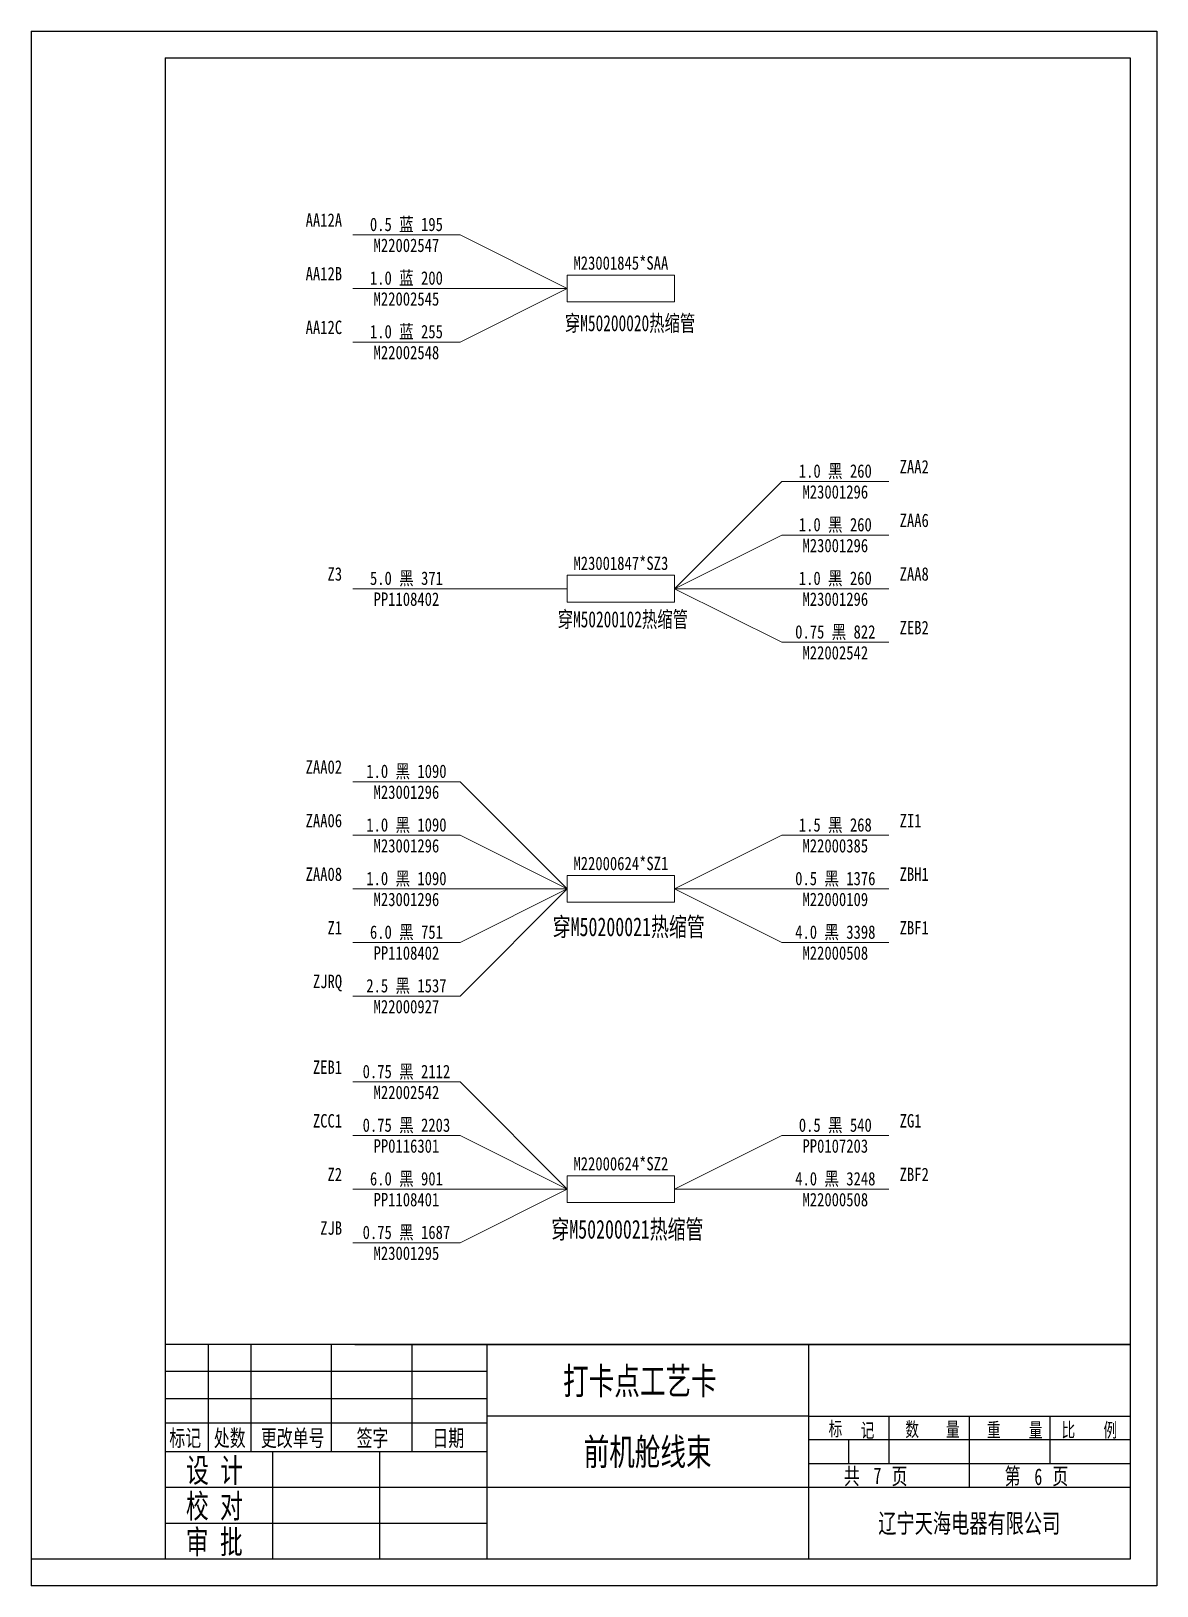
# Model space of a CAD drawing. Header units: millimetres. Extents: x -2653 to 6698, y -4403 to -42.
# Drawn here: x 1276.8 to 1486.8, y -4102.8 to -3812.8 of the extents above; entities that cross this region are included whole.
import ezdxf
from ezdxf.enums import TextEntityAlignment as Align

# ---------------------------------------------------------------- set-up
doc = ezdxf.new("R2010")
doc.units = ezdxf.units.MM
doc.header["$MEASUREMENT"] = 0
for name, color, linetype in [('01', 7, 'Continuous'), ('THINK', 3, 'Continuous'), ('二细线', 7, 'Continuous'), ('图层1', 172, 'Continuous'), ('轮廓线', 7, 'Continuous')]:
    doc.layers.add(name, color=color, linetype=linetype)
doc.styles.add('辽宁天海', font='', dxfattribs={"width": 0.7})
doc.styles.add('重庆天海', font='', dxfattribs={"width": 0.7})
doc.styles.get('辽宁天海').set_extended_font_data('NSimSun')
doc.styles.get('重庆天海').set_extended_font_data('NSimSun')

msp = doc.modelspace()

# ---------------------------------------------------------------- texts
at = {"layer": '轮廓线', "color": 3, "lineweight": 0, "style": '辽宁天海', "width": 0.8}
for s, p in [('AA12A', (1334.84, -3849.3)), ('AA12B', (1334.84, -3859.3)), ('AA12C', (1334.84, -3869.3)), ('Z3', (1334.84, -3915.3)), ('ZAA02', (1334.84, -3951.3)), ('ZAA06', (1334.84, -3961.3)), ('ZAA08', (1334.84, -3971.3)), ('Z1', (1334.84, -3981.3)), ('ZJRQ', (1334.84, -3991.3)), ('ZEB1', (1334.84, -4007.3)), ('ZCC1', (1334.84, -4017.3)), ('Z2', (1334.84, -4027.3)), ('ZJB', (1334.84, -4037.3))]:
    msp.add_text(s, height=2.5, dxfattribs=at).set_placement(p, align=Align.RIGHT)
for s, p in [('0.5 蓝 195', (1346.84, -3850.1)), ('M22002547', (1346.84, -3854)), ('M23001845*SAA', (1386.84, -3857.3)), ('1.0 蓝 200', (1346.84, -3860.1)), ('M22002545', (1346.84, -3864)), ('1.0 蓝 255', (1346.84, -3870.1)), ('M22002548', (1346.84, -3874)), ('1.0 黑 260', (1426.84, -3896.1)), ('M23001296', (1426.84, -3900)), ('1.0 黑 260', (1426.84, -3906.1)), ('M23001296', (1426.84, -3910)), ('M23001847*SZ3', (1386.84, -3913.3)), ('5.0 黑 371', (1346.84, -3916.1)), ('1.0 黑 260', (1426.84, -3916.1)), ('PP1108402', (1346.84, -3920)), ('M23001296', (1426.84, -3920)), ('0.75 黑 822', (1426.84, -3926.1)), ('M22002542', (1426.84, -3930)), ('1.0 黑 1090', (1346.84, -3952.1)), ('M23001296', (1346.84, -3956)), ('1.0 黑 1090', (1346.84, -3962.1)), ('1.5 黑 268', (1426.84, -3962.1)), ('M23001296', (1346.84, -3966)), ('M22000385', (1426.84, -3966)), ('M22000624*SZ1', (1386.84, -3969.3)), ('1.0 黑 1090', (1346.84, -3972.1)), ('0.5 黑 1376', (1426.84, -3972.1)), ('M23001296', (1346.84, -3976)), ('M22000109', (1426.84, -3976)), ('6.0 黑 751', (1346.84, -3982.1)), ('4.0 黑 3398', (1426.84, -3982.1)), ('PP1108402', (1346.84, -3986)), ('M22000508', (1426.84, -3986)), ('2.5 黑 1537', (1346.84, -3992.1)), ('M22000927', (1346.84, -3996)), ('0.75 黑 2112', (1346.84, -4008.1)), ('M22002542', (1346.84, -4012)), ('0.75 黑 2203', (1346.84, -4018.1)), ('0.5 黑 540', (1426.84, -4018.1)), ('PP0116301', (1346.84, -4022)), ('PP0107203', (1426.84, -4022)), ('M22000624*SZ2', (1386.84, -4025.3)), ('6.0 黑 901', (1346.84, -4028.1)), ('4.0 黑 3248', (1426.84, -4028.1)), ('PP1108401', (1346.84, -4032)), ('M22000508', (1426.84, -4032)), ('0.75 黑 1687', (1346.84, -4038.1)), ('M23001295', (1346.84, -4042))]:
    msp.add_text(s, height=2.5, dxfattribs=at).set_placement(p, align=Align.CENTER)
for s, p in [('ZAA2', (1438.84, -3895.3)), ('ZAA6', (1438.84, -3905.3)), ('ZAA8', (1438.84, -3915.3)), ('ZEB2', (1438.84, -3925.3)), ('ZI1', (1438.84, -3961.3)), ('ZBH1', (1438.84, -3971.3)), ('ZBF1', (1438.84, -3981.3)), ('ZG1', (1438.84, -4017.3)), ('ZBF2', (1438.84, -4027.3))]:
    msp.add_text(s, height=2.5, dxfattribs=at).set_placement(p)
at = {"layer": '轮廓线', "color": 3, "lineweight": 0, "attachment_point": 1, "style": '辽宁天海'}
for s, insert, char_height, width in [('穿M50200020热缩管', (1376.4, -3865.77), 3, 25.6392), ('穿M50200102热缩管', (1375.05, -3921.01), 3, 31.8545), ('穿M50200021热缩管', (1374.12, -3978.11), 3.5, 32.4231), ('穿M50200021热缩管', (1373.87, -4034.53), 3.5, 32.4231)]:
    msp.add_mtext(s, dxfattribs=dict(at, insert=insert, char_height=char_height, width=width))

# ---------------------------------------------------------------- blocks, each defined once
blk = doc.blocks.new('打卡共压工艺卡外框')
at = {"layer": '01', "color": 0, "lineweight": -3}
for p, q in [((25, -245), (25, -285)), ((25, -245), (25, -285)), ((25, -245), (25, -285)), ((25, -245), (25, -285)), ((205, -245), (25, -245)), ((60.38, -245), (205, -245)), ((85, -245), (85, -285)), ((145, -245), (145, -285)), ((85, -250), (25, -250)), ((85, -255.13), (25, -255.13)), ((85, -259.67), (25, -259.67)), ((145, -258.33), (157, -258.33)), ((145, -258.33), (160, -258.33)), ((160, -258.33), (160, -267.22)), ((175, -258.33), (175, -267.22)), ((190, -258.33), (190, -267.22)), ((205, -262.78), (145, -262.78)), ((152.5, -262.78), (152.5, -267.22)), ((160, -262.78), (160, -267.22)), ((85, -265), (25, -265)), ((45, -265), (45, -285)), ((85, -265), (70, -265)), ((85, -265), (70, -265)), ((85, -265), (70, -265)), ((205, -267.22), (145, -267.22)), ((205, -271.67), (25, -271.67)), ((85, -278.33), (25, -278.33))]:
    blk.add_line(p, q, dxfattribs=at)
at = {"layer": 'THINK', "color": 0, "lineweight": -3}
for p, q in [((33, -245), (33, -265)), ((41, -245), (41, -265)), ((56, -245), (56, -265)), ((71, -245), (71, -265)), ((145, -258.33), (85, -258.33)), ((145, -258.33), (205, -258.33)), ((210, -290), (0, -290))]:
    blk.add_line(p, q, dxfattribs=at)
at = {"layer": '二细线', "lineweight": -3}
for p, q in [((0, 0), (0, -290)), ((0, 0), (210, 0)), ((210, 0), (210, -290)), ((25, -5), (25, -245)), ((25, -5), (205, -5)), ((205, -5), (205, -245)), ((205, -245), (205, -285)), ((205, -285), (0, -285))]:
    blk.add_line(p, q, dxfattribs=at)
at = {"layer": '图层1', "color": 0, "lineweight": -3}
for p, q in [((65, -265), (65, -285)), ((175, -267.22), (175, -271.67))]:
    blk.add_line(p, q, dxfattribs=at)
at = {"layer": '01', "color": 0, "lineweight": -3, "style": '重庆天海', "width": 0.7}
for s, height, p in [('标记', 3.111, (25.78, -263.97)), ('处数', 3.111, (34.08, -263.98)), ('更改单号', 3.111, (42.85, -263.98)), ('签字', 3.111, (60.71, -263.99)), ('日期', 3.111, (74.85, -263.98)), ('标', 2.67, (148.76, -262.03)), ('记 ', 2.667, (154.75, -262.31)), ('数', 2.67, (163.06, -262.14)), ('量', 2.67, (170.64, -262.14)), ('重', 2.67, (178.29, -262.24)), ('量', 2.67, (186.11, -262.26)), ('比', 2.67, (192.21, -262.24)), ('例', 2.67, (200.04, -262.26)), ('设 计', 4.444, (28.92, -270.67)), ('共    页', 3.111, (151.61, -271.08)), ('第    页', 3.111, (181.6, -271.09)), ('校 对', 4.444, (28.88, -277.33)), ('审 批', 4.444, (28.87, -284))]:
    blk.add_text(s, height=height, dxfattribs=at).set_placement(p)
blk.add_text('辽宁天海电器有限公司', height=3.556, dxfattribs=at).set_placement((175, -278.33), align=Align.MIDDLE_CENTER)
at = {"layer": '二细线', "lineweight": -3, "style": '重庆天海', "width": 0.7, "flags": 12}
for tag, height, p in [('工艺卡名称', 5, (113.55, -251.79)), ('产品编码', 5, (171.29, -251.13)), ('线束名称', 5, (115, -265)), ('总页', 3.1, (157.88, -269.44)), ('页码', 3.1, (187.88, -269.63)), ('车型', 5, (113.08, -279.25))]:
    blk.add_attdef(tag, text='', height=height, dxfattribs=at).set_placement(p, align=Align.MIDDLE_CENTER)

# ---------------------------------------------------------------- linework, layer by layer
at = {"layer": '轮廓线', "color": 3, "lineweight": 0}
for points in [[(1336.84, -3850.8), (1356.84, -3850.8), (1376.84, -3860.8)], [(1336.84, -3870.8), (1356.84, -3870.8), (1376.84, -3860.8)], [(1336.84, -3860.8), (1356.84, -3860.8), (1376.84, -3860.8)], [(1436.84, -3896.8), (1416.84, -3896.8), (1396.84, -3916.8)], [(1436.84, -3906.8), (1416.84, -3906.8), (1396.84, -3916.8)], [(1336.84, -3916.8), (1356.84, -3916.8), (1376.84, -3916.8)], [(1436.84, -3926.8), (1416.84, -3926.8), (1396.84, -3916.8)], [(1436.84, -3916.8), (1416.84, -3916.8), (1396.84, -3916.8)], [(1336.84, -3952.8), (1356.84, -3952.8), (1376.84, -3972.8)], [(1336.84, -3962.8), (1356.84, -3962.8), (1376.84, -3972.8)], [(1436.84, -3962.8), (1416.84, -3962.8), (1396.84, -3972.8)], [(1336.84, -3992.8), (1356.84, -3992.8), (1376.84, -3972.8)], [(1336.84, -3982.8), (1356.84, -3982.8), (1376.84, -3972.8)], [(1336.84, -3972.8), (1356.84, -3972.8), (1376.84, -3972.8)], [(1436.84, -3982.8), (1416.84, -3982.8), (1396.84, -3972.8)], [(1436.84, -3972.8), (1416.84, -3972.8), (1396.84, -3972.8)], [(1336.84, -4008.8), (1356.84, -4008.8), (1376.84, -4028.8)], [(1336.84, -4018.8), (1356.84, -4018.8), (1376.84, -4028.8)], [(1436.84, -4018.8), (1416.84, -4018.8), (1396.84, -4028.8)], [(1336.84, -4038.8), (1356.84, -4038.8), (1376.84, -4028.8)], [(1336.84, -4028.8), (1356.84, -4028.8), (1376.84, -4028.8)], [(1436.84, -4028.8), (1416.84, -4028.8), (1396.84, -4028.8)]]:
    msp.add_lwpolyline(points, dxfattribs=at)
for points in [[(1376.84, -3858.3), (1376.84, -3863.3), (1396.84, -3863.3), (1396.84, -3858.3)], [(1376.84, -3914.3), (1376.84, -3919.3), (1396.84, -3919.3), (1396.84, -3914.3)], [(1376.84, -3970.3), (1376.84, -3975.3), (1396.84, -3975.3), (1396.84, -3970.3)], [(1376.84, -4026.3), (1376.84, -4031.3), (1396.84, -4031.3), (1396.84, -4026.3)]]:
    msp.add_lwpolyline(points, close=True, dxfattribs=at)

# ---------------------------------------------------------------- block references
ref = msp.add_blockref('打卡共压工艺卡外框', (1276.83, -3812.8), dxfattribs=at)
ref.add_attrib('页码', '6', dxfattribs={"layer": '二细线', "lineweight": -3, "height": 3.1, "style": '重庆天海', "width": 0.7}).set_placement((1464.71, -4082.43), align=Align.MIDDLE_CENTER)
ref.add_attrib('总页', '7', dxfattribs={"layer": '二细线', "lineweight": -3, "height": 3.1, "style": '重庆天海', "width": 0.7}).set_placement((1434.71, -4082.24), align=Align.MIDDLE_CENTER)
ref.add_attrib('线束名称', '前机舱线束', dxfattribs={"layer": '二细线', "lineweight": -3, "height": 5, "style": '重庆天海', "width": 0.7}).set_placement((1391.83, -4077.8), align=Align.MIDDLE_CENTER)
ref.add_attrib('工艺卡名称', '打卡点工艺卡', dxfattribs={"layer": '二细线', "lineweight": -3, "height": 5, "style": '重庆天海', "width": 0.7}).set_placement((1390.38, -4064.59), align=Align.MIDDLE_CENTER)

msp.set_redraw_order([(e.dxf.handle, doc.entitydb.next_handle()) for e in msp.query("TEXT MTEXT ATTDEF DIMENSION ARC_DIMENSION")])  # texts and dimensions are drawn at this point

doc.saveas('drawing.dxf')
